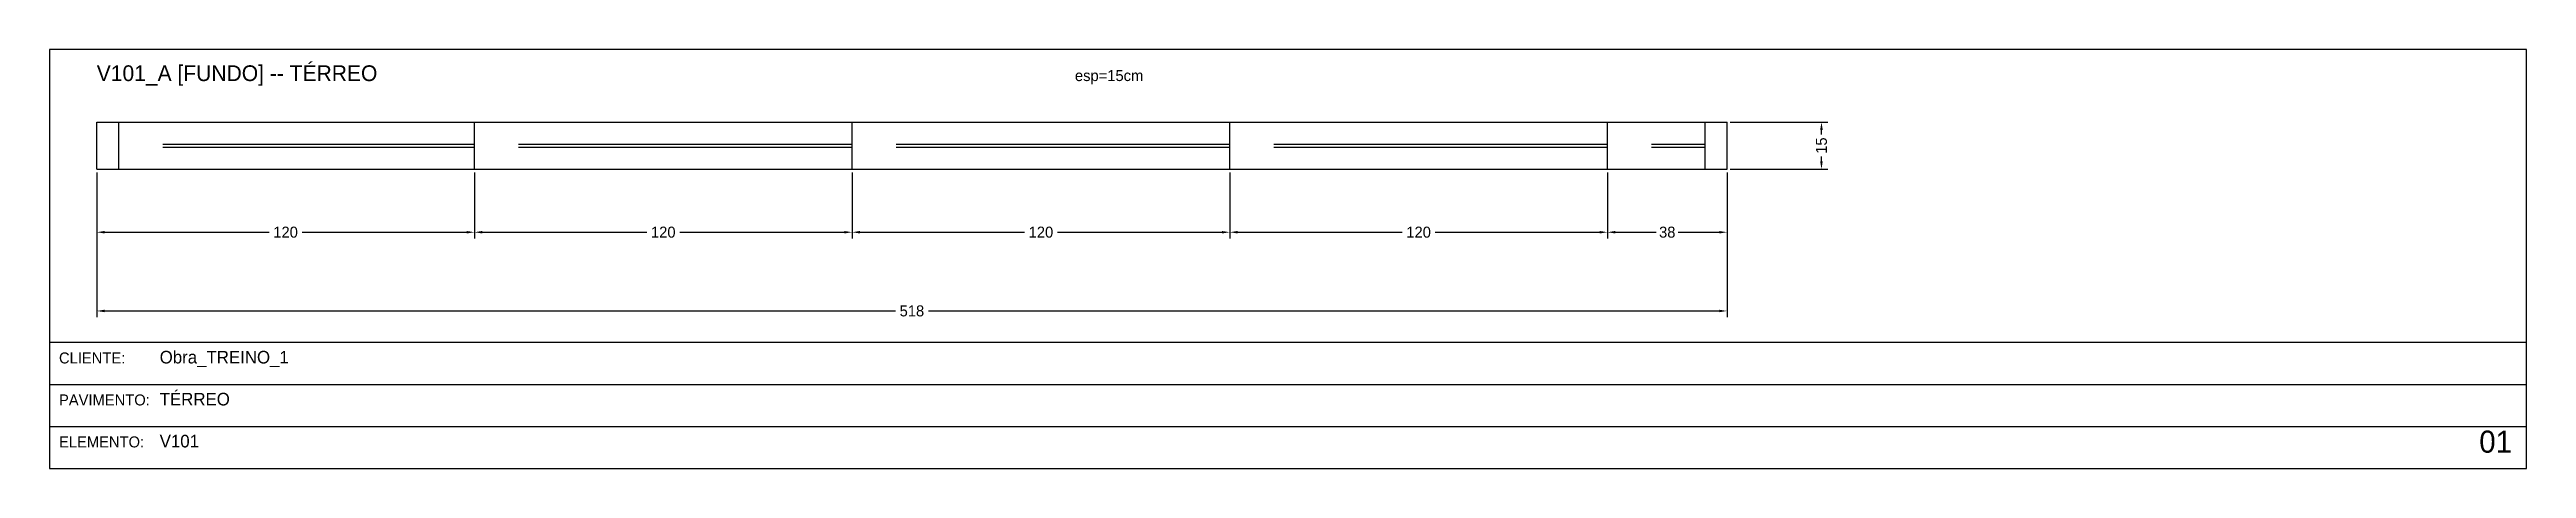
# Model space of a CAD drawing. Header units: metres. Extents: x 0 to 3208, y -1382 to -20.
# Drawn here: x 0 to 787, y -153 to -20 of the extents above; entities that cross this region are included whole.
import ezdxf

# ---------------------------------------------------------------- set-up
doc = ezdxf.new("R2010")
doc.units = ezdxf.units.M
for name, color, linetype in [('BORDA_CELULA', 9, 'Continuous'), ('CARIMBO', 9, 'Continuous'), ('COTA', 241, 'Continuous'), ('NOMENCLATURA', 7, 'Continuous'), ('Painéis', 200, 'Continuous'), ('SARR_2.2x7', 40, 'Continuous')]:
    doc.layers.add(name, color=color, linetype=linetype)
doc.dimstyles.new('COTA', dxfattribs={"dimtxt": 3.5, "dimasz": 2.5, "dimexe": 2, "dimexo": 1, "dimgap": 0.9, "dimtad": 1, "dimdec": 0, "dimrnd": 1, "dimcen": 2.5, "dimclrd": 4, "dimclre": 4, "dimclrt": 4, "dimazin": 3, "dimtfac": 1, "dimtmove": 0, "dimatfit": 3})

msp = doc.modelspace()

# ---------------------------------------------------------------- texts
at = {"layer": 'CARIMBO', "color": 9}
for s, p in [('CLIENTE:', (3, -119.67)), ('PAVIMENTO:', (3, -133)), ('ELEMENTO:', (3, -146.33))]:
    msp.add_text(s, height=3.5, dxfattribs=at).set_placement(p)
at = {"layer": 'CARIMBO', "color": 2}
for s, p in [('Obra_TREINO_1', (35, -119.67)), ('TÉRREO', (35, -133)), ('V101', (35, -146.33))]:
    msp.add_text(s, height=4, dxfattribs=at).set_placement(p)
at = {"layer": 'CARIMBO', "color": 3}
msp.add_text('01', height=7, dxfattribs=at).set_placement((772, -148))
at = {"layer": 'COTA'}
msp.add_text('esp=15cm', height=3.5, dxfattribs=at).set_placement((325.8, -30))
at = {"layer": 'NOMENCLATURA'}
msp.add_text('V101_A [FUNDO] -- TÉRREO', height=5, dxfattribs=at).set_placement((15, -30))

# ---------------------------------------------------------------- blocks, each defined once
blk = doc.blocks.new('_CLOSEDFILLED')
at = {"color": 0, "linetype": 'BYBLOCK'}
blk.add_solid([(-1, 0.16), (0, 0), (-1, -0.16)], dxfattribs=at)
blk = doc.blocks.new('*D1')
at = {"color": 4}
for p, q in [((15, -59), (15, -80)), ((135, -59), (135, -80)), ((17.5, -78), (69.75, -78)), ((80.25, -78), (132.5, -78))]:
    blk.add_line(p, q, dxfattribs=at)
at = {"layer": 'Defpoints'}
for p in [(15, -58), (135, -58), (15, -78)]:
    blk.add_point(p, dxfattribs=at)
at = {"layer": 'COTA', "color": 4, "xscale": 2.5, "yscale": 2.5, "rotation": 180}
blk.add_blockref('_CLOSEDFILLED', (15, -78), dxfattribs=at)
at = {"layer": 'COTA', "color": 4, "xscale": 2.5, "yscale": 2.5}
blk.add_blockref('_CLOSEDFILLED', (135, -78), dxfattribs=at)
at = {"layer": 'COTA', "color": 4, "insert": (75, -78), "char_height": 3.5, "attachment_point": 5}
blk.add_mtext('120', dxfattribs=at)
blk = doc.blocks.new('*D2')
at = {"color": 4}
for p, q in [((135, -59), (135, -80)), ((255, -59), (255, -80)), ((137.5, -78), (189.75, -78)), ((200.25, -78), (252.5, -78))]:
    blk.add_line(p, q, dxfattribs=at)
at = {"layer": 'Defpoints'}
for p in [(135, -58), (255, -58), (135, -78)]:
    blk.add_point(p, dxfattribs=at)
at = {"layer": 'COTA', "color": 4, "xscale": 2.5, "yscale": 2.5, "rotation": 180}
blk.add_blockref('_CLOSEDFILLED', (135, -78), dxfattribs=at)
at = {"layer": 'COTA', "color": 4, "xscale": 2.5, "yscale": 2.5}
blk.add_blockref('_CLOSEDFILLED', (255, -78), dxfattribs=at)
at = {"layer": 'COTA', "color": 4, "insert": (195, -78), "char_height": 3.5, "attachment_point": 5}
blk.add_mtext('120', dxfattribs=at)
blk = doc.blocks.new('*D3')
at = {"color": 4}
for p, q in [((255, -59), (255, -80)), ((375, -59), (375, -80)), ((257.5, -78), (309.75, -78)), ((320.25, -78), (372.5, -78))]:
    blk.add_line(p, q, dxfattribs=at)
at = {"layer": 'Defpoints'}
for p in [(255, -58), (375, -58), (255, -78)]:
    blk.add_point(p, dxfattribs=at)
at = {"layer": 'COTA', "color": 4, "xscale": 2.5, "yscale": 2.5, "rotation": 180}
blk.add_blockref('_CLOSEDFILLED', (255, -78), dxfattribs=at)
at = {"layer": 'COTA', "color": 4, "xscale": 2.5, "yscale": 2.5}
blk.add_blockref('_CLOSEDFILLED', (375, -78), dxfattribs=at)
at = {"layer": 'COTA', "color": 4, "insert": (315, -78), "char_height": 3.5, "attachment_point": 5}
blk.add_mtext('120', dxfattribs=at)
blk = doc.blocks.new('*D4')
at = {"color": 4}
for p, q in [((375, -59), (375, -80)), ((495, -59), (495, -80)), ((377.5, -78), (429.75, -78)), ((440.25, -78), (492.5, -78))]:
    blk.add_line(p, q, dxfattribs=at)
at = {"layer": 'Defpoints'}
for p in [(375, -58), (495, -58), (375, -78)]:
    blk.add_point(p, dxfattribs=at)
at = {"layer": 'COTA', "color": 4, "xscale": 2.5, "yscale": 2.5, "rotation": 180}
blk.add_blockref('_CLOSEDFILLED', (375, -78), dxfattribs=at)
at = {"layer": 'COTA', "color": 4, "xscale": 2.5, "yscale": 2.5}
blk.add_blockref('_CLOSEDFILLED', (495, -78), dxfattribs=at)
at = {"layer": 'COTA', "color": 4, "insert": (435, -78), "char_height": 3.5, "attachment_point": 5}
blk.add_mtext('120', dxfattribs=at)
blk = doc.blocks.new('*D5')
at = {"color": 4}
for p, q in [((495, -59), (495, -80)), ((533, -59), (533, -80)), ((497.5, -78), (510.5, -78)), ((517.5, -78), (530.5, -78))]:
    blk.add_line(p, q, dxfattribs=at)
at = {"layer": 'Defpoints'}
for p in [(495, -58), (533, -58), (495, -78)]:
    blk.add_point(p, dxfattribs=at)
at = {"layer": 'COTA', "color": 4, "xscale": 2.5, "yscale": 2.5, "rotation": 180}
blk.add_blockref('_CLOSEDFILLED', (495, -78), dxfattribs=at)
at = {"layer": 'COTA', "color": 4, "xscale": 2.5, "yscale": 2.5}
blk.add_blockref('_CLOSEDFILLED', (533, -78), dxfattribs=at)
at = {"layer": 'COTA', "color": 4, "insert": (514, -78), "char_height": 3.5, "attachment_point": 5}
blk.add_mtext('38', dxfattribs=at)
blk = doc.blocks.new('*D6')
at = {"color": 4}
for p, q in [((15, -59), (15, -105)), ((533, -59), (533, -105)), ((17.5, -103), (268.75, -103)), ((279.25, -103), (530.5, -103))]:
    blk.add_line(p, q, dxfattribs=at)
at = {"layer": 'Defpoints'}
for p in [(15, -58), (533, -58), (15, -103)]:
    blk.add_point(p, dxfattribs=at)
at = {"layer": 'COTA', "color": 4, "xscale": 2.5, "yscale": 2.5, "rotation": 180}
blk.add_blockref('_CLOSEDFILLED', (15, -103), dxfattribs=at)
at = {"layer": 'COTA', "color": 4, "xscale": 2.5, "yscale": 2.5}
blk.add_blockref('_CLOSEDFILLED', (533, -103), dxfattribs=at)
at = {"layer": 'COTA', "color": 4, "insert": (274, -103), "char_height": 3.5, "attachment_point": 5}
blk.add_mtext('518', dxfattribs=at)
blk = doc.blocks.new('*D7')
at = {"color": 4}
for p, q in [((534, -43), (565, -43)), ((563, -47), (563, -45.5)), ((563, -55.5), (563, -54)), ((534, -58), (565, -58))]:
    blk.add_line(p, q, dxfattribs=at)
at = {"layer": 'Defpoints'}
for p in [(533, -43), (533, -58), (563, -58)]:
    blk.add_point(p, dxfattribs=at)
at = {"layer": 'COTA', "color": 4, "xscale": 2.5, "yscale": 2.5}
for p, rotation in [((563, -43), 90), ((563, -58), 270)]:
    blk.add_blockref('_CLOSEDFILLED', p, dxfattribs=dict(at, rotation=rotation))
at = {"layer": 'COTA', "color": 4, "insert": (563, -50.5), "char_height": 3.5, "attachment_point": 5, "rotation": 90}
blk.add_mtext('15', dxfattribs=at)

# ---------------------------------------------------------------- dimensions: what is measured, and where the dimension line sits
at = {"layer": 'COTA'}
dim = msp.add_linear_dim(base=(563, -58), p1=(533, -58), p2=(533, -43), angle=90, dimstyle='COTA', dxfattribs=at)
dim.commit()
dim.dimension.update_dxf_attribs({"geometry": '*D7', "text_midpoint": (563, -50.5)})
for base, p1, p2, picture, middle in [((15, -78), (15, -58), (135, -58), '*D1', (75, -78)), ((15, -103), (15, -58), (533, -58), '*D6', (274, -103)), ((135, -78), (135, -58), (255, -58), '*D2', (195, -78)), ((255, -78), (255, -58), (375, -58), '*D3', (315, -78)), ((375, -78), (375, -58), (495, -58), '*D4', (435, -78)), ((495, -78), (495, -58), (533, -58), '*D5', (514, -78))]:
    dim = msp.add_linear_dim(base=base, p1=p1, p2=p2, dimstyle='COTA', dxfattribs=at)
    dim.commit()
    dim.dimension.update_dxf_attribs({"geometry": picture, "text_midpoint": middle})

# ---------------------------------------------------------------- linework, layer by layer
at = {"layer": 'BORDA_CELULA'}
for points in [[(0, -153), (787, -153), (787, -20), (0, -20)], [(0, -153), (787, -153), (787, -113), (0, -113)]]:
    msp.add_lwpolyline(points, close=True, dxfattribs=at)
at = {"layer": 'CARIMBO'}
for p, q in [((0, -126.33), (787, -126.33)), ((0, -139.67), (787, -139.67)), ((0, -153), (787, -153))]:
    msp.add_line(p, q, dxfattribs=at)
at = {"layer": 'Painéis'}
for points in [[(15, -58), (15, -43)], [(15, -43), (135, -43)], [(135, -43), (255, -43)], [(135, -58), (135, -43)], [(255, -43), (375, -43)], [(255, -58), (255, -43)], [(375, -43), (495, -43)], [(375, -58), (375, -43)], [(495, -43), (533, -43)], [(495, -58), (495, -43)], [(533, -58), (533, -43)], [(15, -58), (135, -58)], [(135, -58), (255, -58)], [(255, -58), (375, -58)], [(375, -58), (495, -58)], [(495, -58), (533, -58)]]:
    msp.add_lwpolyline(points, dxfattribs=at)
at = {"layer": 'SARR_2.2x7'}
for points in [[(22, -58), (22, -43)], [(526, -58), (526, -43)], [(36, -50), (135, -50)], [(36, -51), (135, -51)], [(149, -50), (255, -50)], [(149, -51), (255, -51)], [(269, -50), (375, -50)], [(269, -51), (375, -51)], [(389, -50), (495, -50)], [(389, -51), (495, -51)], [(509, -50), (526, -50)], [(509, -51), (526, -51)]]:
    msp.add_lwpolyline(points, dxfattribs=at)

msp.set_redraw_order([(e.dxf.handle, doc.entitydb.next_handle()) for e in msp.query("TEXT MTEXT ATTDEF DIMENSION ARC_DIMENSION")])  # texts and dimensions are drawn at this point

doc.saveas('drawing.dxf')
